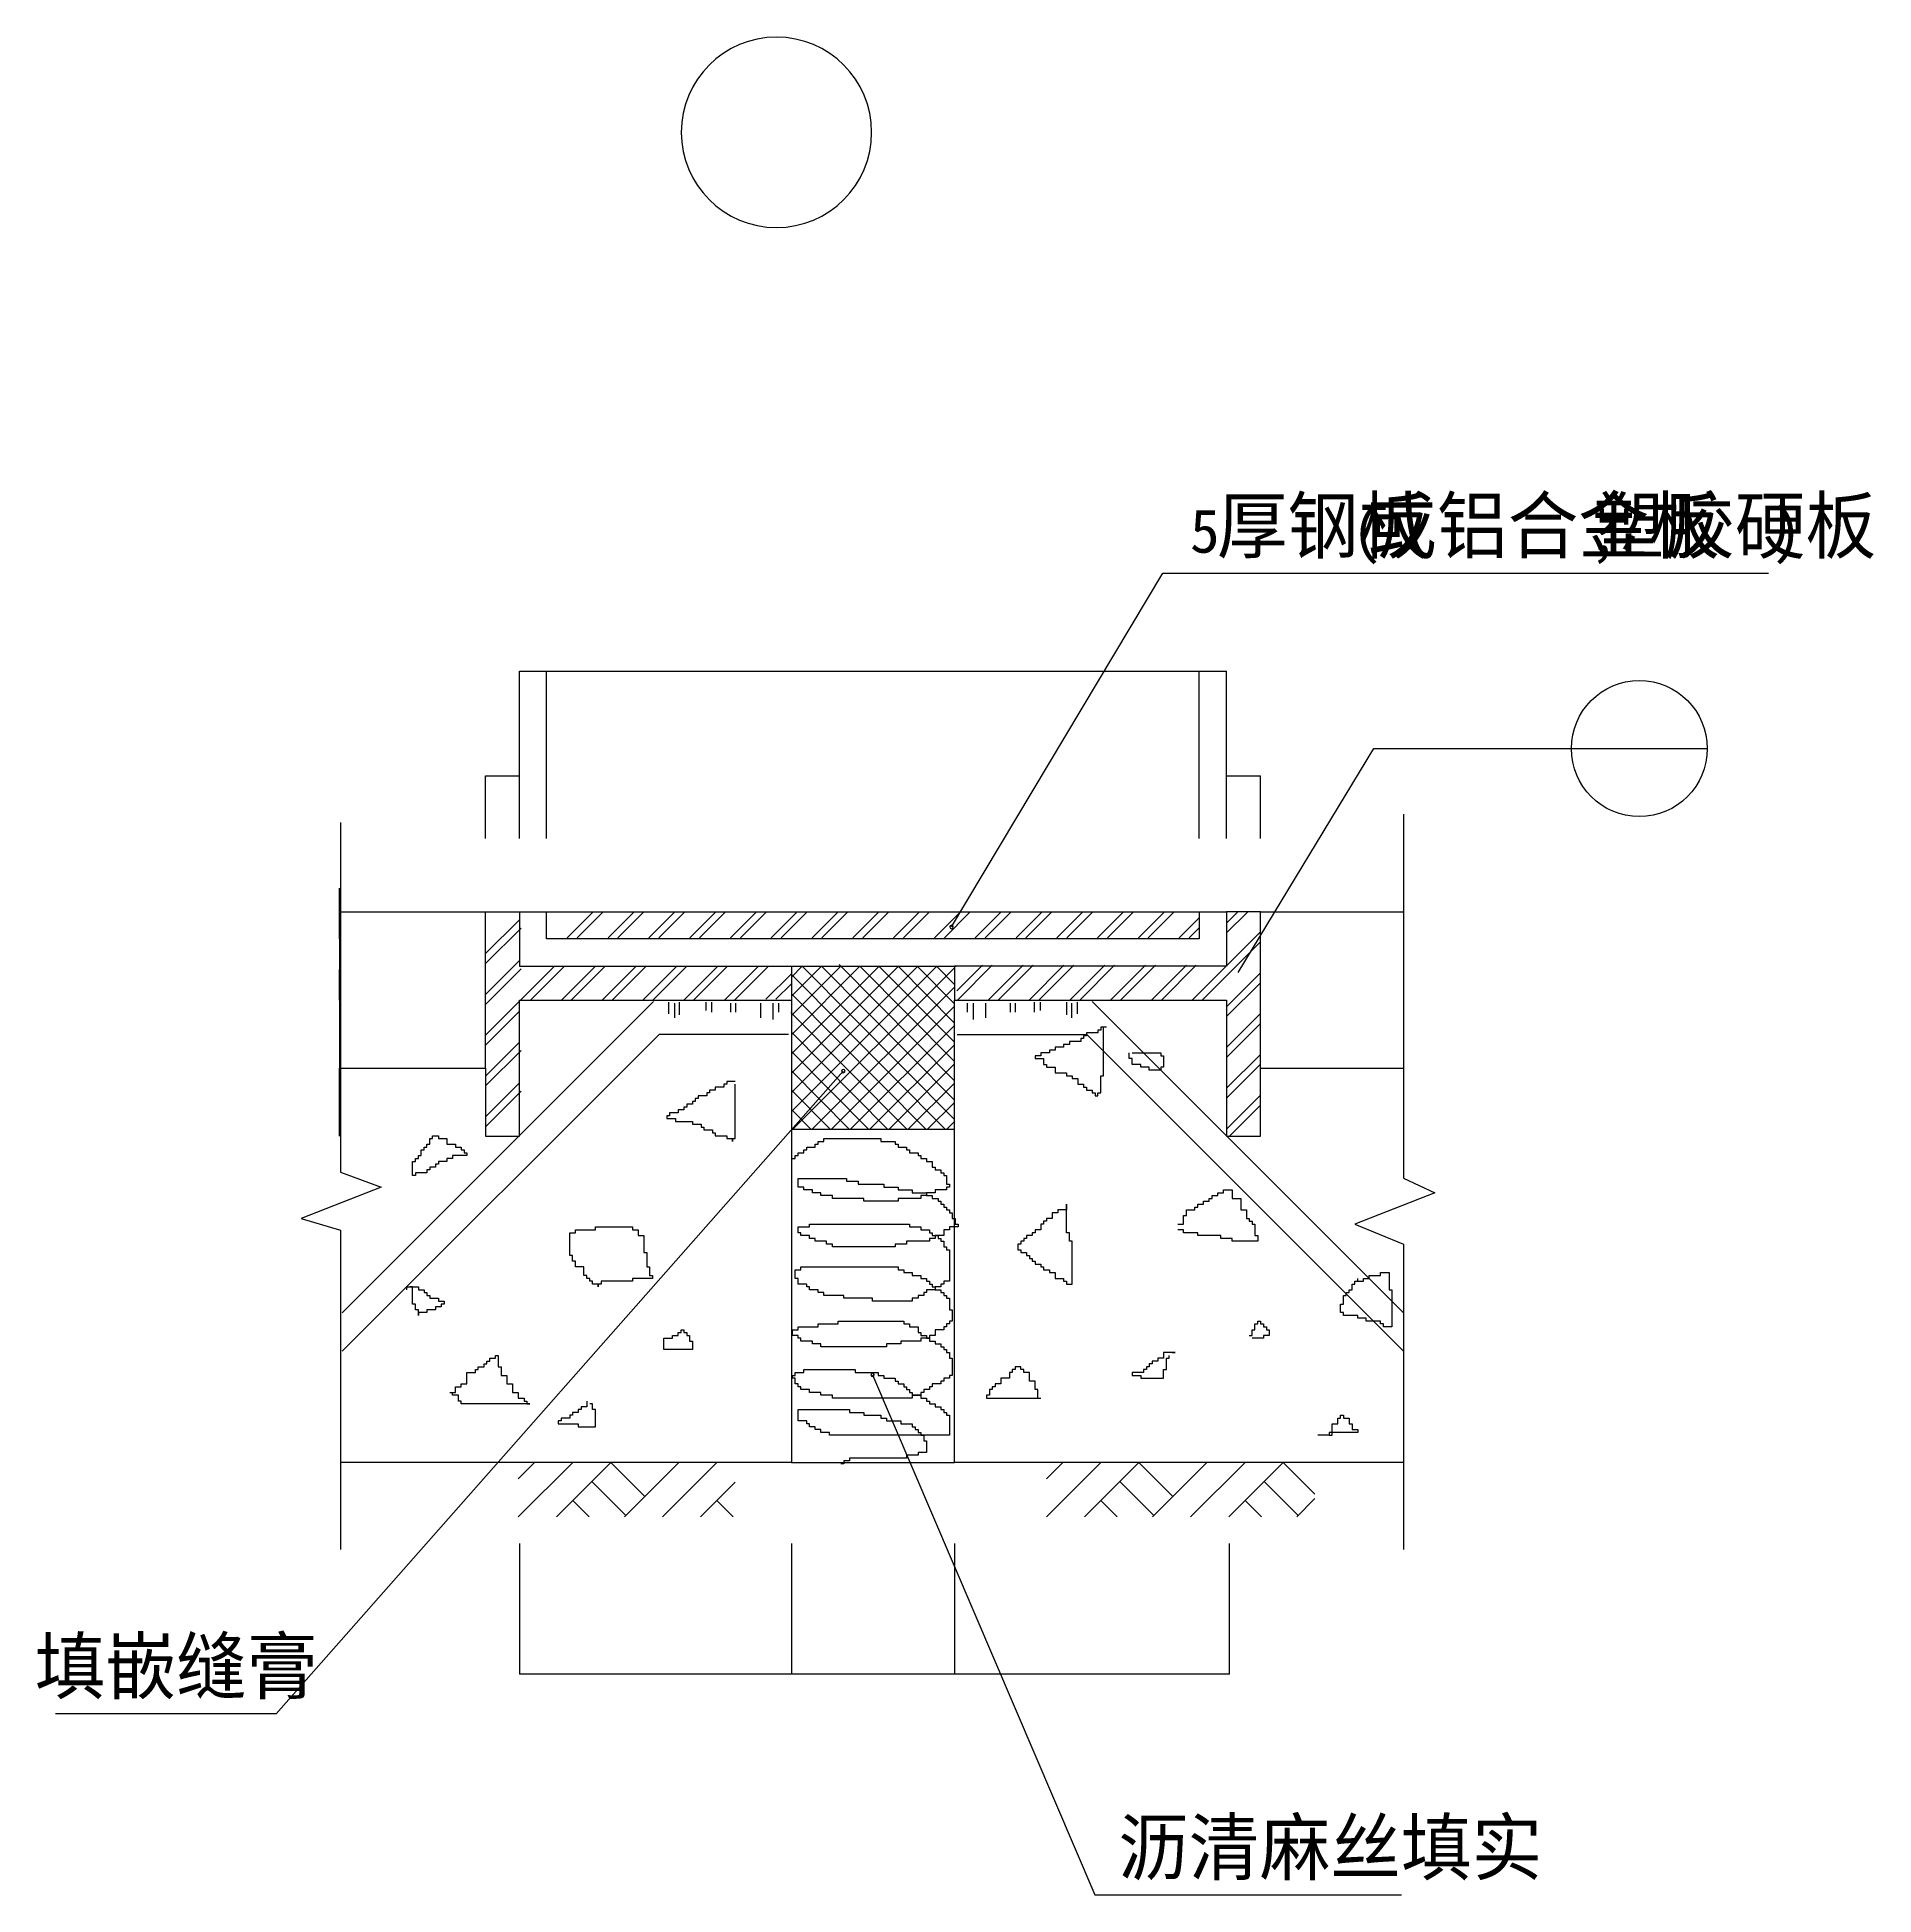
# Model space of a CAD drawing. Header units: metres. Extents: x 40641 to 54148, y -925 to 20073.
# Drawn here: x 40641 to 54148, y -925 to 12737 of the extents above; entities that cross this region are included whole.
import ezdxf

# ---------------------------------------------------------------- set-up
doc = ezdxf.new("R2010")
doc.units = ezdxf.units.M
doc.layers.add('PUB_DIM', color=3, linetype='Continuous')
doc.layers.add('PUB_TEXT', color=7, linetype='Continuous')
doc.dimstyles.get("Standard").update_dxf_attribs({"dimtxt": 2.5, "dimasz": 2.5, "dimexe": 1.25, "dimexo": 0.625, "dimtad": 1, "dimcen": 2.5, "dimazin": 3, "dimtfac": 1, "dimtmove": 0, "dimatfit": 3})

# ---------------------------------------------------------------- blocks, each defined once
blk = doc.blocks.new('_DOT')
blk.add_lwpolyline([(-0.05, 0, 1), (0.05, 0, 1)], format="xyb", close=True)
blk = doc.blocks.new('_INDEX')
blk.add_line((-0.5, 0), (0.5, 0))
blk.add_circle((0, 0), 0.5)
blk = doc.blocks.new('*D1')
for p, q in [((46187.29, 1658.75), (46187.29, 697.22)), ((47387.29, 1658.75), (47387.29, 697.22)), ((46786.79, 697.22), (46187.04, 697.22)), ((47387.54, 697.22), (46787.79, 697.22))]:
    blk.add_line(p, q)
at = {"layer": 'Defpoints'}
for p in [(46187.29, 1658.75), (47387.29, 1658.75), (47387.29, 697.22)]:
    blk.add_point(p, dxfattribs=at)
at = {"layer": 'PUB_DIM', "insert": (46787.29, 697.22), "char_height": 1, "attachment_point": 5}
blk.add_mtext('B', dxfattribs=at)
blk = doc.blocks.new('*D2')
for p, q in [((44187.29, 1658.75), (44187.29, 697.22)), ((46187.29, 1658.75), (46187.29, 697.22)), ((45186.29, 697.22), (44187.04, 697.22)), ((46187.54, 697.22), (45188.29, 697.22))]:
    blk.add_line(p, q)
at = {"layer": 'Defpoints'}
for p in [(44187.29, 1658.75), (46187.29, 1658.75), (46187.29, 697.22)]:
    blk.add_point(p, dxfattribs=at)
at = {"layer": 'PUB_DIM', "insert": (45187.29, 697.22), "char_height": 1, "attachment_point": 5}
blk.add_mtext('50', dxfattribs=at)
blk = doc.blocks.new('*D3')
for p, q in [((47387.29, 1658.75), (47387.29, 697.22)), ((49408.29, 1658.75), (49408.29, 697.22)), ((48396.79, 697.22), (47387.04, 697.22)), ((49408.54, 697.22), (48398.79, 697.22))]:
    blk.add_line(p, q)
at = {"layer": 'Defpoints'}
for p in [(47387.29, 1658.75), (49408.29, 1658.75), (49408.29, 697.22)]:
    blk.add_point(p, dxfattribs=at)
at = {"layer": 'PUB_DIM', "insert": (48397.79, 697.22), "char_height": 1, "attachment_point": 5}
blk.add_mtext('50', dxfattribs=at)
blk = doc.blocks.new('*D7')
for p, q in [((42862.98, 6478.18), (42862.73, 6478.18)), ((42863.23, 6104.75), (42863.23, 6478.18)), ((42863.23, 6304.75), (42863.23, 6478.18)), ((42863.23, 6478.18), (42863.23, 6478.18)), ((42863.48, 6478.18), (42863.73, 6478.18))]:
    blk.add_line(p, q)
at = {"layer": 'Defpoints'}
for p in [(42863.23, 6478.18), (42863.23, 6304.75), (42863.23, 6104.75)]:
    blk.add_point(p, dxfattribs=at)
at = {"layer": 'PUB_DIM', "insert": (42863.23, 6479.305), "char_height": 1, "attachment_point": 5}
blk.add_mtext('5', dxfattribs=at)
blk = doc.blocks.new('*D8')
for p, q in [((42863.23, 6104.75), (42863.23, 5879.75)), ((42862.98, 5879.75), (42862.73, 5879.75)), ((42863.23, 5654.75), (42863.23, 5879.75)), ((42863.23, 5879.75), (42863.23, 5879.75)), ((42863.48, 5879.75), (42863.73, 5879.75))]:
    blk.add_line(p, q)
at = {"layer": 'Defpoints'}
for p in [(42863.23, 6104.75), (42863.23, 5879.75), (42863.23, 5654.75)]:
    blk.add_point(p, dxfattribs=at)
at = {"layer": 'PUB_DIM', "insert": (42863.23, 5880.875), "char_height": 1, "attachment_point": 5}
blk.add_mtext('5', dxfattribs=at)
blk = doc.blocks.new('*D9')
for p, q in [((42863.23, 5654.75), (42863.23, 5154.75)), ((42862.98, 5154.75), (42862.73, 5154.75)), ((42863.23, 4654.75), (42863.23, 5154.75)), ((42863.23, 5154.75), (42863.23, 5154.75)), ((42863.48, 5154.75), (42863.73, 5154.75))]:
    blk.add_line(p, q)
at = {"layer": 'Defpoints'}
for p in [(42863.23, 5654.75), (42863.23, 5154.75), (42863.23, 4654.75)]:
    blk.add_point(p, dxfattribs=at)
at = {"layer": 'PUB_DIM', "insert": (42863.23, 5155.875), "char_height": 1, "attachment_point": 5}
blk.add_mtext('30', dxfattribs=at)
blk = doc.blocks.new('*D10')
for p, q in [((44387.45, 6843.76), (44387.45, 8073.28)), ((44387.7, 8073.28), (46785.45, 8073.28)), ((46789.45, 8073.28), (49187.2, 8073.28)), ((49187.45, 6843.76), (49187.45, 8073.28))]:
    blk.add_line(p, q)
at = {"layer": 'Defpoints'}
for p in [(44387.45, 8073.28), (44387.45, 6843.76), (49187.45, 6843.76)]:
    blk.add_point(p, dxfattribs=at)
at = {"layer": 'PUB_DIM', "insert": (46787.45, 8073.28), "char_height": 1, "attachment_point": 5}
blk.add_mtext('B+90', dxfattribs=at)
blk = doc.blocks.new('*D11')
for p, q in [((44187.45, 6843.76), (44187.45, 8073.28)), ((44187.7, 8073.28), (44286.95, 8073.28)), ((44287.95, 8073.28), (44387.2, 8073.28)), ((44387.45, 6843.76), (44387.45, 8073.28))]:
    blk.add_line(p, q)
at = {"layer": 'Defpoints'}
for p in [(44187.45, 8073.28), (44187.45, 6843.76), (44387.45, 6843.76)]:
    blk.add_point(p, dxfattribs=at)
at = {"layer": 'PUB_DIM', "insert": (44287.45, 8073.28), "char_height": 1, "attachment_point": 5}
blk.add_mtext('5', dxfattribs=at)
blk = doc.blocks.new('*D12')
for p, q in [((43937.45, 6843.76), (43937.45, 7304.54)), ((43937.7, 7304.54), (44061.95, 7304.54)), ((44062.95, 7304.54), (44187.2, 7304.54)), ((44187.45, 6843.76), (44187.45, 7304.54))]:
    blk.add_line(p, q)
at = {"layer": 'Defpoints'}
for p in [(43937.45, 7304.54), (43937.45, 6843.76), (44187.45, 6843.76)]:
    blk.add_point(p, dxfattribs=at)
at = {"layer": 'PUB_DIM', "insert": (44062.45, 7304.54), "char_height": 1, "attachment_point": 5}
blk.add_mtext('5', dxfattribs=at)
blk = doc.blocks.new('*D13')
for p, q in [((49387.45, 6843.76), (49387.45, 7304.54)), ((49387.7, 7304.54), (49511.95, 7304.54)), ((49512.95, 7304.54), (49637.2, 7304.54)), ((49637.45, 6843.76), (49637.45, 7304.54))]:
    blk.add_line(p, q)
at = {"layer": 'Defpoints'}
for p in [(49387.45, 7304.54), (49387.45, 6843.76), (49637.45, 6843.76)]:
    blk.add_point(p, dxfattribs=at)
at = {"layer": 'PUB_DIM', "insert": (49512.45, 7304.54), "char_height": 1, "attachment_point": 5}
blk.add_mtext('5', dxfattribs=at)
blk = doc.blocks.new('*D14')
for p, q in [((49187.45, 6843.76), (49187.45, 8073.28)), ((49187.7, 8073.28), (49286.95, 8073.28)), ((49287.95, 8073.28), (49387.2, 8073.28)), ((49387.45, 6843.76), (49387.45, 8073.28))]:
    blk.add_line(p, q)
at = {"layer": 'Defpoints'}
for p in [(49187.45, 8073.28), (49187.45, 6843.76), (49387.45, 6843.76)]:
    blk.add_point(p, dxfattribs=at)
at = {"layer": 'PUB_DIM', "insert": (49287.45, 8073.28), "char_height": 1, "attachment_point": 5}
blk.add_mtext('5', dxfattribs=at)

msp = doc.modelspace()

# ---------------------------------------------------------------- linework, layer by layer
for p, q in [((47365.07, 6192.66), (48919.33, 8795.33)), ((48919.33, 8795.33), (53373.86, 8795.33)), ((50690.18, 7023.29), (50690.18, 4346.11)), ((42872.53, 6960.79), (42872.53, 4390.19)), ((42872.53, 6304.55), (43937.21, 6304.55)), ((44187.21, 6304.55), (44387.21, 6304.55)), ((44539.57, 6112.02), (44728.24, 6300.57)), ((44612.4, 6112.02), (44801.08, 6300.57)), ((44839.57, 6112.02), (45028.24, 6300.57)), ((44912.4, 6112.02), (45101.08, 6300.57)), ((45139.57, 6112.02), (45328.24, 6300.57)), ((45212.4, 6112.02), (45401.08, 6300.57)), ((45439.57, 6112.02), (45628.24, 6300.57)), ((45512.4, 6112.02), (45701.08, 6300.57)), ((45739.57, 6112.02), (45928.24, 6300.57)), ((45812.4, 6112.02), (46001.08, 6300.57)), ((46039.57, 6112.02), (46228.24, 6300.57)), ((46112.4, 6112.02), (46301.08, 6300.57)), ((46339.57, 6112.02), (46528.24, 6300.57)), ((46412.4, 6112.02), (46601.08, 6300.57)), ((46639.57, 6112.02), (46828.24, 6300.57)), ((46712.4, 6112.02), (46901.08, 6300.57)), ((46939.57, 6112.02), (47128.24, 6300.57)), ((47012.4, 6112.02), (47201.08, 6300.57)), ((47239.57, 6112.02), (47428.24, 6300.57)), ((47312.4, 6112.02), (47501.08, 6300.57)), ((47539.57, 6112.02), (47728.24, 6300.57)), ((47612.4, 6112.02), (47801.08, 6300.57)), ((47839.57, 6112.02), (48028.24, 6300.57)), ((47912.4, 6112.02), (48101.08, 6300.57)), ((48139.57, 6112.02), (48328.24, 6300.57)), ((48212.4, 6112.02), (48401.08, 6300.57)), ((48439.57, 6112.02), (48628.24, 6300.57)), ((48512.4, 6112.02), (48701.08, 6300.57)), ((48739.57, 6112.02), (48928.24, 6300.57)), ((48812.4, 6112.02), (49001.08, 6300.57)), ((49187.21, 6304.55), (49387.21, 6304.55)), ((49387.21, 6148.69), (49543.19, 6304.55)), ((49387.21, 6221.47), (49470.35, 6304.55)), ((49637.21, 6304.55), (50690.18, 6304.55)), ((43937.21, 5923.42), (44199.13, 6185.16)), ((43937.62, 5996.61), (44187.21, 6246.03)), ((49039.57, 6112.02), (49187.21, 6259.57)), ((49112.4, 6112.02), (49187.21, 6186.78)), ((49135.49, 5654.55), (49637.21, 6155.94)), ((49208.33, 5654.55), (49637.21, 6083.15)), ((43937.21, 5623.42), (44199.13, 5885.16)), ((43937.62, 5696.61), (44187.21, 5946.03)), ((43937.62, 5396.61), (44445.91, 5904.55)), ((44268.57, 5654.55), (44518.74, 5904.55)), ((44495.74, 5654.55), (44745.91, 5904.55)), ((44568.57, 5654.55), (44818.74, 5904.55)), ((44795.74, 5654.55), (45045.91, 5904.55)), ((44868.57, 5654.55), (45118.74, 5904.55)), ((45095.74, 5654.55), (45345.91, 5904.55)), ((45168.57, 5654.55), (45418.74, 5904.55)), ((45395.74, 5654.55), (45645.91, 5904.55)), ((45468.57, 5654.55), (45718.74, 5904.55)), ((45695.74, 5654.55), (45945.91, 5904.55)), ((45768.57, 5654.55), (46018.74, 5904.55)), ((46187.21, 5904.55), (47399.44, 5904.55)), ((46187.21, 4834.52), (47257.97, 5904.55)), ((46187.21, 5258.64), (46833.57, 5904.55)), ((46187.21, 4975.89), (47116.51, 5904.55)), ((46187.21, 5117.26), (46975.04, 5904.55)), ((46187.21, 5400.01), (46692.1, 5904.55)), ((46187.21, 5824.13), (46267.69, 5904.55)), ((46187.21, 5682.76), (46409.16, 5904.55)), ((46187.21, 5541.38), (46550.63, 5904.55)), ((46198.63, 4704.55), (47387.21, 5892.33)), ((47387.21, 4776.68), (46267.99, 5904.55)), ((47387.21, 4918.65), (46408.87, 5904.55)), ((47387.21, 5060.62), (46538.27, 5916.12)), ((47387.21, 5202.59), (46690.63, 5904.55)), ((47387.21, 5344.56), (46831.51, 5904.55)), ((47387.21, 5486.53), (46972.39, 5904.55)), ((47387.21, 5628.5), (47113.27, 5904.55)), ((47387.21, 5770.46), (47254.15, 5904.55)), ((47403.43, 5722.45), (47592.11, 5911)), ((47408.33, 5654.55), (47664.95, 5911)), ((47635.49, 5654.55), (47892.11, 5911)), ((47708.33, 5654.55), (47964.95, 5911)), ((47935.49, 5654.55), (48192.11, 5911)), ((48008.33, 5654.55), (48264.95, 5911)), ((48235.49, 5654.55), (48492.11, 5911)), ((48308.33, 5654.55), (48564.95, 5911)), ((48535.49, 5654.55), (48792.11, 5911)), ((48608.33, 5654.55), (48864.95, 5911)), ((48835.49, 5654.55), (49092.11, 5911)), ((48908.33, 5654.55), (49164.95, 5911)), ((46000.06, 5660.89), (46187.21, 5847.92)), ((46072.89, 5660.89), (46187.21, 5775.13)), ((47317.91, 4704.55), (46187.21, 5843.98)), ((46340.1, 4704.55), (47387.21, 5750.96)), ((49387.21, 5606.11), (49637.21, 5855.94)), ((49387.21, 5533.32), (49637.21, 5783.15)), ((42884.25, 3355.32), (45174.63, 5644.16)), ((45284.19, 5638.99), (45284.19, 5553.84)), ((45326.79, 5632.91), (45326.79, 5523.43)), ((45363.31, 5638.99), (45363.31, 5547.76)), ((45558.07, 5638.99), (45558.07, 5578.17)), ((45600.68, 5638.99), (45600.68, 5566)), ((45740.67, 5632.91), (45740.67, 5566)), ((45777.19, 5632.91), (45777.19, 5566)), ((45959.78, 5632.91), (45959.78, 5523.43)), ((46051.07, 5632.91), (46051.07, 5511.26)), ((46093.68, 5632.91), (46093.68, 5566)), ((47177.03, 4704.55), (46187.21, 5702.02)), ((46481.57, 4704.55), (47387.21, 5609.59)), ((47480.75, 5632.91), (47480.75, 5566)), ((47523.35, 5632.91), (47523.35, 5511.26)), ((47614.65, 5632.91), (47614.65, 5523.43)), ((47797.24, 5632.91), (47797.24, 5566)), ((47833.76, 5632.91), (47833.76, 5566)), ((47973.75, 5638.99), (47973.75, 5566)), ((48016.35, 5638.99), (48016.35, 5578.17)), ((48211.12, 5638.99), (48211.12, 5547.76)), ((48247.64, 5632.91), (48247.64, 5523.43)), ((48290.24, 5638.99), (48290.24, 5553.84)), ((50690.18, 3355.32), (48399.8, 5644.16)), ((43937.21, 5323.42), (44187.21, 5573.25)), ((47036.15, 4704.55), (46183.36, 5563.93)), ((46623.04, 4704.55), (47387.21, 5468.21)), ((49387.21, 5306.11), (49637.21, 5555.94)), ((49387.21, 5233.32), (49637.21, 5483.15)), ((42884.25, 3072.58), (45215.02, 5401.78)), ((43937.62, 5096.61), (44187.21, 5346.03)), ((46166.72, 5401.78), (45215.02, 5401.78)), ((46895.27, 4704.55), (46187.21, 5418.08)), ((47407.71, 5401.78), (48359.4, 5401.78)), ((48189.82, 5329.4), (48189.82, 5308.42)), ((48231.81, 5329.4), (48189.82, 5329.4)), ((48231.81, 5350.39), (48231.81, 5329.4)), ((48315.81, 5350.39), (48231.81, 5350.39)), ((48315.81, 5371.37), (48315.81, 5350.39)), ((48336.8, 5371.37), (48315.81, 5371.37)), ((48357.8, 5392.35), (48336.8, 5392.35)), ((48336.8, 5392.35), (48336.8, 5371.37)), ((48357.8, 5413.34), (48357.8, 5392.35)), ((48441.79, 5413.34), (48357.8, 5413.34)), ((50690.18, 3072.58), (48359.4, 5401.78)), ((48441.79, 5434.32), (48441.79, 5413.34)), ((48462.79, 5434.32), (48441.79, 5434.32)), ((48462.79, 5455.31), (48462.79, 5434.32)), ((48504.79, 5455.31), (48462.79, 5455.31)), ((48483.79, 5098.58), (48483.79, 5455.31)), ((43937.21, 5023.42), (44199.13, 5285.16)), ((46754.39, 4704.55), (46187.21, 5276.11)), ((46764.51, 4704.55), (47387.21, 5326.84)), ((47979.84, 5245.47), (47979.84, 5224.48)), ((48021.83, 5245.47), (47979.84, 5245.47)), ((47979.84, 5224.48), (48042.83, 5224.48)), ((48021.83, 5266.45), (48021.83, 5245.47)), ((48084.83, 5266.45), (48021.83, 5266.45)), ((48042.83, 5224.48), (48042.83, 5182.52)), ((48084.83, 5287.43), (48084.83, 5266.45)), ((48126.82, 5287.43), (48084.83, 5287.43)), ((48126.82, 5308.42), (48126.82, 5287.43)), ((48189.82, 5308.42), (48126.82, 5308.42)), ((48672.77, 5224.48), (48672.77, 5266.45)), ((48693.77, 5224.48), (48672.77, 5224.48)), ((48693.77, 5266.45), (48903.75, 5266.45)), ((48693.77, 5182.52), (48693.77, 5224.48)), ((48903.75, 5266.45), (48903.75, 5245.47)), ((48903.75, 5245.47), (48924.75, 5245.47)), ((48924.75, 5245.47), (48924.75, 5161.53)), ((49387.21, 5006.11), (49637.21, 5255.94)), ((46569.45, 5133.1), (42398.73, 406.61)), ((45712.04, 5056.61), (45712.04, 5035.63)), ((45775.03, 5056.61), (45712.04, 5056.61)), ((46613.51, 4704.55), (46187.21, 5134.14)), ((46905.98, 4704.55), (47387.21, 5185.46)), ((48042.83, 5182.52), (48063.83, 5182.52)), ((48063.83, 5182.52), (48063.83, 5161.53)), ((48063.83, 5161.53), (48126.82, 5161.53)), ((48126.82, 5161.53), (48126.82, 5119.56)), ((48126.82, 5119.56), (48210.82, 5119.56)), ((48210.82, 5119.56), (48210.82, 5098.58)), ((48210.82, 5098.58), (48252.81, 5098.58)), ((48252.81, 5098.58), (48252.81, 5077.6)), ((48252.81, 5077.6), (48294.81, 5077.6)), ((48294.81, 5077.6), (48294.81, 5035.63)), ((48462.79, 5098.58), (48483.79, 5098.58)), ((48462.79, 4972.68), (48462.79, 5098.58)), ((48756.77, 5182.52), (48693.77, 5182.52)), ((48756.77, 5161.53), (48756.77, 5182.52)), ((48819.76, 5161.53), (48756.77, 5161.53)), ((48819.76, 5140.55), (48819.76, 5161.53)), ((48903.75, 5140.55), (48819.76, 5140.55)), ((48903.75, 5161.53), (48903.75, 5140.55)), ((48924.75, 5161.53), (48903.75, 5161.53)), ((49387.21, 4933.32), (49637.21, 5183.15)), ((43937.21, 4723.42), (44199.13, 4985.16)), ((43937.62, 4796.61), (44187.21, 5046.03)), ((45481.06, 4930.71), (45481.06, 4909.72)), ((45502.06, 4930.71), (45481.06, 4930.71)), ((45502.06, 4951.69), (45502.06, 4930.71)), ((45565.05, 4951.69), (45502.06, 4951.69)), ((45565.05, 4972.68), (45565.05, 4951.69)), ((45586.05, 4972.68), (45565.05, 4972.68)), ((45586.05, 4993.66), (45586.05, 4972.68)), ((45628.04, 4993.66), (45586.05, 4993.66)), ((45628.04, 5014.64), (45628.04, 4993.66)), ((45691.04, 5014.64), (45628.04, 5014.64)), ((45691.04, 5035.63), (45691.04, 5014.64)), ((45712.04, 5035.63), (45691.04, 5035.63)), ((45775.03, 4636.93), (45775.03, 5035.63)), ((46472.63, 4704.55), (46187.21, 4992.17)), ((47047.45, 4704.55), (47387.21, 5044.09)), ((48294.81, 5035.63), (48336.8, 5035.63)), ((48336.8, 5035.63), (48336.8, 5014.64)), ((48336.8, 5014.64), (48357.8, 5014.64)), ((48357.8, 5014.64), (48357.8, 4993.66)), ((48357.8, 4993.66), (48399.8, 4993.66)), ((48399.8, 4993.66), (48399.8, 4972.68)), ((48399.8, 4972.68), (48420.8, 4972.68)), ((48420.8, 4972.68), (48420.8, 4951.69)), ((48420.8, 4951.69), (48441.79, 4951.69)), ((48441.79, 4972.68), (48462.79, 4972.68)), ((48441.79, 4951.69), (48441.79, 4972.68)), ((49387.21, 4706.11), (49637.21, 4955.94)), ((45271.08, 4804.8), (45271.08, 4783.82)), ((45292.07, 4804.8), (45271.08, 4804.8)), ((45271.08, 4783.82), (45334.07, 4783.82)), ((45292.07, 4825.79), (45292.07, 4804.8)), ((45355.07, 4825.79), (45292.07, 4825.79)), ((45334.07, 4783.82), (45334.07, 4762.84)), ((45355.07, 4846.77), (45355.07, 4825.79)), ((45397.07, 4846.77), (45355.07, 4846.77)), ((45397.07, 4867.76), (45397.07, 4846.77)), ((45418.06, 4867.76), (45397.07, 4867.76)), ((45460.06, 4888.74), (45418.06, 4888.74)), ((45418.06, 4888.74), (45418.06, 4867.76)), ((45460.06, 4909.72), (45460.06, 4888.74)), ((45481.06, 4909.72), (45460.06, 4909.72)), ((46331.75, 4704.55), (46187.21, 4850.2)), ((47188.92, 4704.55), (47387.21, 4902.72)), ((49408.46, 4654.55), (49637.21, 4883.15)), ((43549.23, 4657.92), (43570.23, 4657.92)), ((43549.23, 4636.93), (43549.23, 4657.92)), ((43570.23, 4657.92), (43591.23, 4657.92)), ((43591.23, 4657.92), (43591.23, 4636.93)), ((45334.07, 4762.84), (45460.06, 4762.84)), ((45460.06, 4762.84), (45460.06, 4741.85)), ((45460.06, 4741.85), (45523.05, 4741.85)), ((45523.05, 4741.85), (45523.05, 4720.87)), ((45523.05, 4720.87), (45544.05, 4720.87)), ((45544.05, 4720.87), (45544.05, 4699.88)), ((45544.05, 4699.88), (45607.05, 4699.88)), ((45607.05, 4699.88), (45607.05, 4678.9)), ((45607.05, 4678.9), (45628.04, 4678.9)), ((45628.04, 4678.9), (45628.04, 4657.92)), ((45628.04, 4657.92), (45712.04, 4657.92)), ((45712.04, 4657.92), (45712.04, 4636.93)), ((46190.87, 4704.55), (46187.21, 4708.24)), ((46187.21, 4704.55), (47387.21, 4704.55)), ((47330.39, 4704.55), (47387.21, 4761.34)), ((43444.24, 4511.03), (43465.24, 4511.03)), ((43444.24, 4490.04), (43444.24, 4511.03)), ((43465.24, 4511.03), (43465.24, 4553)), ((43465.24, 4553), (43486.23, 4553)), ((43486.23, 4573.98), (43507.23, 4573.98)), ((43486.23, 4553), (43486.23, 4573.98)), ((43507.23, 4594.96), (43528.23, 4594.96)), ((43507.23, 4573.98), (43507.23, 4594.96)), ((43528.23, 4636.93), (43549.23, 4636.93)), ((43528.23, 4594.96), (43528.23, 4636.93)), ((43591.23, 4636.93), (43654.22, 4636.93)), ((43654.22, 4636.93), (43654.22, 4594.96)), ((43654.22, 4594.96), (43717.21, 4594.96)), ((43801.21, 4511.03), (43696.22, 4511.03)), ((43696.22, 4511.03), (43696.22, 4490.04)), ((43717.21, 4594.96), (43717.21, 4573.98)), ((43717.21, 4573.98), (43759.21, 4573.98)), ((43759.21, 4573.98), (43759.21, 4553)), ((43759.21, 4553), (43780.21, 4553)), ((43780.21, 4553), (43780.21, 4532.01)), ((43780.21, 4532.01), (43801.21, 4532.01)), ((43801.21, 4532.01), (43801.21, 4511.03)), ((45712.04, 4636.93), (45754.03, 4636.93)), ((45754.03, 4636.93), (45775.03, 4636.93)), ((45754.03, 4615.95), (45754.03, 4636.93)), ((45754.03, 4636.93), (45754.03, 4615.95)), ((46215.99, 4511.03), (46236.99, 4511.03)), ((46215.99, 4490.04), (46215.99, 4511.03)), ((46236.99, 4511.03), (46236.99, 4532.01)), ((46236.99, 4532.01), (46278.99, 4532.01)), ((46278.99, 4553), (46299.99, 4553)), ((46278.99, 4532.01), (46278.99, 4553)), ((46299.99, 4573.98), (46362.98, 4573.98)), ((46299.99, 4553), (46299.99, 4573.98)), ((46362.98, 4594.96), (46383.98, 4594.96)), ((46362.98, 4573.98), (46362.98, 4594.96)), ((46383.98, 4615.95), (46425.97, 4615.95)), ((46383.98, 4594.96), (46383.98, 4615.95)), ((46425.97, 4636.93), (46845.94, 4636.93)), ((46425.97, 4615.95), (46425.97, 4636.93)), ((46845.94, 4636.93), (46845.94, 4615.95)), ((46845.94, 4615.95), (46950.93, 4615.95)), ((46950.93, 4615.95), (46950.93, 4594.96)), ((46950.93, 4594.96), (46971.93, 4594.96)), ((46971.93, 4594.96), (46971.93, 4573.98)), ((46971.93, 4573.98), (47034.92, 4573.98)), ((47034.92, 4573.98), (47034.92, 4553)), ((47034.92, 4553), (47055.92, 4553)), ((47055.92, 4553), (47055.92, 4532.01)), ((47055.92, 4532.01), (47118.91, 4532.01)), ((47118.91, 4532.01), (47118.91, 4511.03)), ((47118.91, 4511.03), (47139.91, 4511.03)), ((47139.91, 4511.03), (47139.91, 4490.04)), ((42872.53, 4390.19), (43171.26, 4280.2)), ((43402.24, 4469.06), (43423.24, 4469.06)), ((43402.24, 4364.14), (43402.24, 4469.06)), ((43423.24, 4490.04), (43444.24, 4490.04)), ((43423.24, 4469.06), (43423.24, 4490.04)), ((43423.24, 4385.12), (43423.24, 4364.14)), ((43507.23, 4385.12), (43423.24, 4385.12)), ((43507.23, 4406.11), (43507.23, 4385.12)), ((43528.23, 4406.11), (43507.23, 4406.11)), ((43528.23, 4427.09), (43528.23, 4406.11)), ((43570.23, 4427.09), (43528.23, 4427.09)), ((43570.23, 4448.08), (43570.23, 4427.09)), ((43591.23, 4448.08), (43570.23, 4448.08)), ((43591.23, 4469.06), (43591.23, 4448.08)), ((43654.22, 4469.06), (43591.23, 4469.06)), ((43654.22, 4490.04), (43654.22, 4469.06)), ((43696.22, 4490.04), (43654.22, 4490.04)), ((46194.99, 4490.04), (46215.99, 4490.04)), ((47139.91, 4490.04), (47181.91, 4490.04)), ((47181.91, 4490.04), (47181.91, 4469.06)), ((47181.91, 4469.06), (47223.9, 4469.06)), ((47223.9, 4469.06), (47223.9, 4427.09)), ((47223.9, 4427.09), (47244.9, 4427.09)), ((47244.9, 4427.09), (47244.9, 4406.11)), ((47244.9, 4406.11), (47286.9, 4406.11)), ((47286.9, 4406.11), (47286.9, 4385.12)), ((47286.9, 4385.12), (47307.9, 4385.12)), ((47307.9, 4385.12), (47307.9, 4364.14)), ((43171.26, 4280.2), (42583.31, 4049.38)), ((43423.24, 4364.14), (43402.24, 4364.14)), ((46236.99, 4343.16), (46593.96, 4343.16)), ((46236.99, 4280.2), (46236.99, 4343.16)), ((46278.99, 4280.2), (46236.99, 4280.2)), ((46278.99, 4259.22), (46278.99, 4280.2)), ((46341.98, 4259.22), (46278.99, 4259.22)), ((46341.98, 4238.24), (46341.98, 4259.22)), ((46404.98, 4238.24), (46341.98, 4238.24)), ((46404.98, 4217.25), (46404.98, 4238.24)), ((46593.96, 4343.16), (46593.96, 4322.17)), ((46593.96, 4322.17), (46677.95, 4322.17)), ((46677.95, 4322.17), (46677.95, 4301.19)), ((46677.95, 4301.19), (46866.93, 4301.19)), ((46866.93, 4301.19), (46866.93, 4280.2)), ((46866.93, 4280.2), (46971.93, 4280.2)), ((46971.93, 4280.2), (46971.93, 4259.22)), ((46971.93, 4259.22), (47076.92, 4259.22)), ((47076.92, 4259.22), (47076.92, 4238.24)), ((47076.92, 4238.24), (47181.91, 4238.24)), ((47244.9, 4238.24), (47181.91, 4238.24)), ((47181.91, 4238.24), (47181.91, 4217.25)), ((47181.91, 4238.24), (47181.91, 4217.25)), ((47244.9, 4259.22), (47244.9, 4238.24)), ((47328.89, 4259.22), (47244.9, 4259.22)), ((47307.9, 4364.14), (47328.89, 4364.14)), ((47328.89, 4364.14), (47328.89, 4301.19)), ((47328.89, 4301.19), (47349.89, 4301.19)), ((47328.89, 4280.2), (47328.89, 4259.22)), ((47349.89, 4280.2), (47328.89, 4280.2)), ((47349.89, 4301.19), (47349.89, 4280.2)), ((49323.72, 4238.24), (49365.71, 4238.24)), ((49323.72, 4217.25), (49323.72, 4238.24)), ((49365.71, 4259.22), (49428.71, 4259.22)), ((49365.71, 4238.24), (49365.71, 4259.22)), ((49428.71, 4259.22), (49428.71, 4196.27)), ((50919.58, 4238.24), (50331.63, 4007.41)), ((50690.18, 4346.11), (50919.58, 4238.24)), ((46488.97, 4217.25), (46404.98, 4217.25)), ((46488.97, 4196.27), (46488.97, 4217.25)), ((46719.95, 4196.27), (46488.97, 4196.27)), ((46719.95, 4175.28), (46719.95, 4196.27)), ((46971.93, 4175.28), (46719.95, 4175.28)), ((46971.93, 4196.27), (46971.93, 4175.28)), ((47139.91, 4196.27), (46971.93, 4196.27)), ((47139.91, 4217.25), (47139.91, 4196.27)), ((47181.91, 4217.25), (47139.91, 4217.25)), ((47181.91, 4217.25), (47223.9, 4217.25)), ((47223.9, 4217.25), (47223.9, 4196.27)), ((47223.9, 4196.27), (47265.9, 4196.27)), ((47265.9, 4196.27), (47265.9, 4175.28)), ((47265.9, 4175.28), (47286.9, 4175.28)), ((47286.9, 4175.28), (47286.9, 4154.3)), ((47286.9, 4154.3), (47307.9, 4154.3)), ((47307.9, 4154.3), (47307.9, 4133.32)), ((47307.9, 4133.32), (47328.89, 4133.32)), ((47328.89, 4133.32), (47328.89, 4112.33)), ((47328.89, 4112.33), (47349.89, 4112.33)), ((47349.89, 4112.33), (47349.89, 4091.35)), ((48147.82, 4112.33), (48147.82, 4091.35)), ((48210.82, 4112.33), (48147.82, 4112.33)), ((48210.82, 3944.46), (48210.82, 4154.3)), ((48210.82, 4154.3), (48210.82, 4112.33)), ((49092.74, 4112.33), (49155.73, 4112.33)), ((49092.74, 4070.36), (49092.74, 4112.33)), ((49155.73, 4133.32), (49176.73, 4133.32)), ((49155.73, 4112.33), (49155.73, 4133.32)), ((49176.73, 4154.3), (49218.73, 4154.3)), ((49176.73, 4133.32), (49176.73, 4154.3)), ((49218.73, 4175.28), (49260.72, 4175.28)), ((49218.73, 4154.3), (49218.73, 4175.28)), ((49260.72, 4196.27), (49281.72, 4196.27)), ((49260.72, 4175.28), (49260.72, 4196.27)), ((49281.72, 4217.25), (49323.72, 4217.25)), ((49281.72, 4196.27), (49281.72, 4217.25)), ((49428.71, 4196.27), (49491.7, 4196.27)), ((49491.7, 4196.27), (49491.7, 4112.33)), ((49491.7, 4112.33), (49533.7, 4112.33)), ((49533.7, 4112.33), (49533.7, 4049.38)), ((42583.31, 4049.38), (42872.53, 3962.67)), ((42872.53, 3962.67), (42872.53, 1615.24)), ((44599.14, 3965.44), (44704.13, 3965.44)), ((44599.14, 3944.46), (44599.14, 3965.44)), ((44662.13, 3965.44), (44746.12, 3965.44)), ((44746.12, 3986.43), (45019.1, 3986.43)), ((44746.12, 3965.44), (44746.12, 3986.43)), ((45019.1, 3986.43), (45019.1, 3965.44)), ((45019.1, 3965.44), (45061.09, 3965.44)), ((45061.09, 3965.44), (45061.09, 3923.48)), ((46236.99, 3986.43), (46320.98, 3986.43)), ((46236.99, 3944.46), (46236.99, 3986.43)), ((46320.98, 4007.41), (47055.92, 4007.41)), ((46320.98, 3986.43), (46320.98, 4007.41)), ((47055.92, 4007.41), (47055.92, 3986.43)), ((47055.92, 3986.43), (47139.91, 3986.43)), ((47139.91, 3986.43), (47139.91, 3965.44)), ((47139.91, 3965.44), (47202.9, 3965.44)), ((47202.9, 3965.44), (47202.9, 3944.46)), ((47307.9, 3965.44), (47307.9, 3923.48)), ((47349.89, 3965.44), (47307.9, 3965.44)), ((47349.89, 4091.35), (47370.89, 4091.35)), ((47349.89, 3986.43), (47349.89, 3965.44)), ((47412.89, 3986.43), (47349.89, 3986.43)), ((47370.89, 4091.35), (47370.89, 4049.38)), ((47370.89, 4049.38), (47391.89, 4049.38)), ((47391.89, 4049.38), (47391.89, 4007.41)), ((47391.89, 4007.41), (47412.89, 4007.41)), ((47412.89, 4007.41), (47412.89, 3986.43)), ((47979.84, 3965.44), (47979.84, 3944.46)), ((48021.83, 3965.44), (47979.84, 3965.44)), ((48021.83, 4007.41), (48021.83, 3965.44)), ((48042.83, 4007.41), (48021.83, 4007.41)), ((48042.83, 4028.4), (48042.83, 4007.41)), ((48063.83, 4028.4), (48042.83, 4028.4)), ((48063.83, 4049.38), (48063.83, 4028.4)), ((48105.82, 4049.38), (48063.83, 4049.38)), ((48105.82, 4091.35), (48105.82, 4049.38)), ((48147.82, 4091.35), (48105.82, 4091.35)), ((49029.74, 4007.41), (49071.74, 4007.41)), ((49071.74, 3965.44), (49029.74, 3965.44)), ((49071.74, 4070.36), (49092.74, 4070.36)), ((49071.74, 4007.41), (49071.74, 4070.36)), ((49071.74, 3944.46), (49071.74, 3965.44)), ((49533.7, 4049.38), (49554.7, 4049.38)), ((49554.7, 4049.38), (49554.7, 4028.4)), ((49554.7, 4028.4), (49575.69, 4028.4)), ((49575.69, 4028.4), (49575.69, 4007.41)), ((49575.69, 4007.41), (49596.69, 4007.41)), ((49596.69, 4007.41), (49596.69, 3923.48)), ((50331.63, 4007.41), (50690.18, 3860.83)), ((44557.14, 3944.46), (44599.14, 3944.46)), ((44557.14, 3776.59), (44557.14, 3944.46)), ((45061.09, 3923.48), (45103.09, 3923.48)), ((45103.09, 3923.48), (45103.09, 3797.57)), ((46257.99, 3944.46), (46236.99, 3944.46)), ((46257.99, 3923.48), (46257.99, 3944.46)), ((46320.98, 3923.48), (46257.99, 3923.48)), ((46320.98, 3902.49), (46320.98, 3923.48)), ((46362.98, 3902.49), (46320.98, 3902.49)), ((46362.98, 3881.51), (46362.98, 3902.49)), ((46446.97, 3881.51), (46362.98, 3881.51)), ((46446.97, 3860.52), (46446.97, 3881.51)), ((46488.97, 3860.52), (46446.97, 3860.52)), ((46488.97, 3839.54), (46488.97, 3860.52)), ((46950.93, 3839.54), (46488.97, 3839.54)), ((46950.93, 3860.52), (46950.93, 3839.54)), ((47034.92, 3860.52), (46950.93, 3860.52)), ((47202.9, 3881.51), (47034.92, 3881.51)), ((47034.92, 3881.51), (47034.92, 3860.52)), ((47202.9, 3944.46), (47223.9, 3944.46)), ((47202.9, 3902.49), (47202.9, 3881.51)), ((47244.9, 3902.49), (47202.9, 3902.49)), ((47223.9, 3944.46), (47223.9, 3923.48)), ((47223.9, 3923.48), (47265.9, 3923.48)), ((47244.9, 3923.48), (47244.9, 3902.49)), ((47307.9, 3923.48), (47244.9, 3923.48)), ((47265.9, 3923.48), (47265.9, 3902.49)), ((47265.9, 3902.49), (47286.9, 3902.49)), ((47286.9, 3902.49), (47286.9, 3881.51)), ((47286.9, 3881.51), (47307.9, 3881.51)), ((47307.9, 3881.51), (47307.9, 3839.54)), ((47307.9, 3839.54), (47328.89, 3839.54)), ((47328.89, 3839.54), (47328.89, 3818.56)), ((47853.85, 3860.52), (47853.85, 3818.56)), ((47874.85, 3860.52), (47853.85, 3860.52)), ((47874.85, 3881.51), (47874.85, 3860.52)), ((47895.84, 3881.51), (47874.85, 3881.51)), ((47895.84, 3902.49), (47895.84, 3881.51)), ((47916.84, 3902.49), (47895.84, 3902.49)), ((47916.84, 3923.48), (47916.84, 3902.49)), ((47958.84, 3923.48), (47916.84, 3923.48)), ((47958.84, 3944.46), (47958.84, 3923.48)), ((47979.84, 3944.46), (47958.84, 3944.46)), ((48231.81, 3944.46), (48210.82, 3944.46)), ((48231.81, 3881.51), (48231.81, 3944.46)), ((48252.81, 3881.51), (48231.81, 3881.51)), ((48252.81, 3566.75), (48252.81, 3881.51)), ((49176.73, 3944.46), (49071.74, 3944.46)), ((49176.73, 3923.48), (49176.73, 3944.46)), ((49344.71, 3923.48), (49176.73, 3923.48)), ((49344.71, 3902.49), (49344.71, 3923.48)), ((49428.71, 3902.49), (49344.71, 3902.49)), ((49428.71, 3881.51), (49428.71, 3902.49)), ((49617.69, 3881.51), (49428.71, 3881.51)), ((49596.69, 3923.48), (49617.69, 3923.48)), ((49617.69, 3923.48), (49617.69, 3881.51)), ((50690.18, 3860.83), (50690.18, 1615.24)), ((44578.14, 3776.59), (44557.14, 3776.59)), ((44578.14, 3734.62), (44578.14, 3776.59)), ((44599.14, 3734.62), (44578.14, 3734.62)), ((44599.14, 3692.65), (44599.14, 3734.62)), ((44662.13, 3692.65), (44599.14, 3692.65)), ((44662.13, 3629.7), (44662.13, 3692.65)), ((45103.09, 3797.57), (45124.09, 3797.57)), ((45124.09, 3797.57), (45124.09, 3692.65)), ((45124.09, 3692.65), (45145.09, 3692.65)), ((45145.09, 3692.65), (45145.09, 3629.7)), ((46257.99, 3692.65), (46971.93, 3692.65)), ((46257.99, 3671.67), (46257.99, 3692.65)), ((46971.93, 3692.65), (46971.93, 3671.67)), ((47328.89, 3818.56), (47349.89, 3818.56)), ((47349.89, 3818.56), (47349.89, 3587.73)), ((47853.85, 3818.56), (47874.85, 3818.56)), ((47874.85, 3818.56), (47874.85, 3797.57)), ((47874.85, 3797.57), (47916.84, 3797.57)), ((47916.84, 3797.57), (47916.84, 3776.59)), ((47916.84, 3776.59), (47937.84, 3776.59)), ((47937.84, 3776.59), (47937.84, 3755.6)), ((47937.84, 3755.6), (47958.84, 3755.6)), ((47958.84, 3755.6), (47958.84, 3734.62)), ((47958.84, 3734.62), (47979.84, 3734.62)), ((47979.84, 3734.62), (47979.84, 3713.64)), ((47979.84, 3713.64), (48021.83, 3713.64)), ((48021.83, 3713.64), (48021.83, 3692.65)), ((48021.83, 3692.65), (48042.83, 3692.65)), ((48042.83, 3692.65), (48042.83, 3671.67)), ((44683.13, 3629.7), (44662.13, 3629.7)), ((44683.13, 3608.72), (44683.13, 3629.7)), ((44704.13, 3608.72), (44683.13, 3608.72)), ((44704.13, 3587.73), (44704.13, 3608.72)), ((44725.12, 3587.73), (44704.13, 3587.73)), ((44725.12, 3566.75), (44725.12, 3587.73)), ((44767.12, 3566.75), (44725.12, 3566.75)), ((44767.12, 3545.76), (44767.12, 3566.75)), ((44767.12, 3566.75), (44767.12, 3545.76)), ((44788.12, 3566.75), (44767.12, 3566.75)), ((45019.1, 3587.73), (44788.12, 3587.73)), ((44788.12, 3587.73), (44788.12, 3566.75)), ((45019.1, 3608.72), (45019.1, 3587.73)), ((45166.09, 3608.72), (45019.1, 3608.72)), ((45145.09, 3629.7), (45166.09, 3629.7)), ((45166.09, 3629.7), (45166.09, 3608.72)), ((46215.99, 3671.67), (46257.99, 3671.67)), ((46215.99, 3608.72), (46215.99, 3671.67)), ((46236.99, 3608.72), (46215.99, 3608.72)), ((46236.99, 3566.75), (46236.99, 3608.72)), ((46299.99, 3566.75), (46236.99, 3566.75)), ((46299.99, 3545.76), (46299.99, 3566.75)), ((46971.93, 3671.67), (47013.92, 3671.67)), ((47013.92, 3671.67), (47013.92, 3650.68)), ((47013.92, 3650.68), (47076.92, 3650.68)), ((47076.92, 3650.68), (47076.92, 3629.7)), ((47076.92, 3629.7), (47139.91, 3629.7)), ((47139.91, 3629.7), (47139.91, 3608.72)), ((47139.91, 3608.72), (47181.91, 3608.72)), ((47181.91, 3608.72), (47181.91, 3587.73)), ((47181.91, 3587.73), (47202.9, 3587.73)), ((47202.9, 3587.73), (47202.9, 3566.75)), ((47202.9, 3566.75), (47223.9, 3566.75)), ((47223.9, 3566.75), (47223.9, 3545.76)), ((47286.9, 3566.75), (47286.9, 3545.76)), ((47307.9, 3566.75), (47286.9, 3566.75)), ((47307.9, 3587.73), (47307.9, 3566.75)), ((47349.89, 3587.73), (47307.9, 3587.73)), ((48042.83, 3671.67), (48084.83, 3671.67)), ((48084.83, 3671.67), (48084.83, 3650.68)), ((48084.83, 3650.68), (48126.82, 3650.68)), ((48126.82, 3650.68), (48126.82, 3608.72)), ((48126.82, 3608.72), (48189.82, 3608.72)), ((48189.82, 3608.72), (48189.82, 3587.73)), ((48189.82, 3587.73), (48210.82, 3587.73)), ((48210.82, 3587.73), (48210.82, 3566.75)), ((48210.82, 3566.75), (48252.81, 3566.75)), ((50310.63, 3566.75), (50331.63, 3566.75)), ((50310.63, 3524.78), (50310.63, 3566.75)), ((50331.63, 3587.73), (50352.63, 3587.73)), ((50331.63, 3566.75), (50331.63, 3587.73)), ((50352.63, 3587.73), (50352.63, 3608.72)), ((50352.63, 3587.73), (50394.62, 3587.73)), ((50394.62, 3608.72), (50436.62, 3608.72)), ((50394.62, 3587.73), (50394.62, 3608.72)), ((50436.62, 3629.7), (50520.61, 3629.7)), ((50436.62, 3608.72), (50436.62, 3629.7)), ((50520.61, 3650.68), (50583.6, 3650.68)), ((50520.61, 3629.7), (50520.61, 3650.68)), ((50583.6, 3650.68), (50583.6, 3524.78)), ((43360.25, 3545.76), (43444.24, 3545.76)), ((43360.25, 3524.78), (43360.25, 3545.76)), ((43402.24, 3545.76), (43381.24, 3545.76)), ((43402.24, 3419.86), (43402.24, 3545.76)), ((43423.24, 3419.86), (43402.24, 3419.86)), ((43423.24, 3377.89), (43423.24, 3419.86)), ((43444.24, 3545.76), (43444.24, 3524.78)), ((43444.24, 3524.78), (43486.23, 3524.78)), ((43486.23, 3524.78), (43486.23, 3503.8)), ((43486.23, 3503.8), (43507.23, 3503.8)), ((43507.23, 3503.8), (43507.23, 3482.81)), ((43507.23, 3482.81), (43528.23, 3482.81)), ((43528.23, 3482.81), (43528.23, 3461.83)), ((43528.23, 3461.83), (43591.23, 3461.83)), ((43591.23, 3461.83), (43591.23, 3440.85)), ((43591.23, 3440.85), (43633.22, 3440.85)), ((43612.22, 3419.86), (43612.22, 3398.88)), ((43633.22, 3419.86), (43612.22, 3419.86)), ((43633.22, 3440.85), (43633.22, 3419.86)), ((46320.98, 3545.76), (46299.99, 3545.76)), ((46320.98, 3524.78), (46320.98, 3545.76)), ((46383.98, 3524.78), (46320.98, 3524.78)), ((46383.98, 3503.8), (46383.98, 3524.78)), ((46425.97, 3503.8), (46383.98, 3503.8)), ((46425.97, 3482.81), (46425.97, 3503.8)), ((46572.96, 3482.81), (46425.97, 3482.81)), ((46572.96, 3461.83), (46572.96, 3482.81)), ((46782.94, 3461.83), (46572.96, 3461.83)), ((46782.94, 3440.85), (46782.94, 3461.83)), ((47076.92, 3440.85), (46782.94, 3440.85)), ((47076.92, 3461.83), (47076.92, 3440.85)), ((47118.91, 3461.83), (47076.92, 3461.83)), ((47118.91, 3482.81), (47118.91, 3461.83)), ((47160.91, 3482.81), (47118.91, 3482.81)), ((47160.91, 3503.8), (47160.91, 3482.81)), ((47181.91, 3503.8), (47160.91, 3503.8)), ((47244.9, 3524.78), (47181.91, 3524.78)), ((47181.91, 3524.78), (47181.91, 3503.8)), ((47223.9, 3545.76), (47244.9, 3545.76)), ((47244.9, 3545.76), (47244.9, 3524.78)), ((47244.9, 3545.76), (47244.9, 3524.78)), ((47286.9, 3545.76), (47244.9, 3545.76)), ((47244.9, 3524.78), (47286.9, 3524.78)), ((47286.9, 3524.78), (47286.9, 3503.8)), ((47286.9, 3503.8), (47307.9, 3503.8)), ((47307.9, 3503.8), (47307.9, 3482.81)), ((47307.9, 3482.81), (47328.89, 3482.81)), ((47328.89, 3482.81), (47328.89, 3461.83)), ((47328.89, 3461.83), (47349.89, 3461.83)), ((47349.89, 3461.83), (47349.89, 3377.89)), ((50226.64, 3419.86), (50247.63, 3419.86)), ((50226.64, 3356.91), (50226.64, 3419.86)), ((50247.63, 3482.81), (50268.63, 3482.81)), ((50247.63, 3419.86), (50247.63, 3482.81)), ((50268.63, 3503.8), (50289.63, 3503.8)), ((50268.63, 3482.81), (50268.63, 3503.8)), ((50289.63, 3524.78), (50310.63, 3524.78)), ((50289.63, 3503.8), (50289.63, 3524.78)), ((50583.6, 3524.78), (50604.6, 3524.78)), ((50604.6, 3524.78), (50604.6, 3251.99)), ((43444.24, 3377.89), (43423.24, 3377.89)), ((43444.24, 3335.93), (43444.24, 3377.89)), ((43444.24, 3356.91), (43444.24, 3335.93)), ((43507.23, 3356.91), (43444.24, 3356.91)), ((43507.23, 3377.89), (43507.23, 3356.91)), ((43570.23, 3377.89), (43507.23, 3377.89)), ((43570.23, 3398.88), (43570.23, 3377.89)), ((43612.22, 3398.88), (43570.23, 3398.88)), ((46530.96, 3293.96), (47013.92, 3293.96)), ((46530.96, 3272.97), (46530.96, 3293.96)), ((47013.92, 3293.96), (47013.92, 3272.97)), ((47349.89, 3377.89), (47370.89, 3377.89)), ((47349.89, 3293.96), (47349.89, 3272.97)), ((47370.89, 3293.96), (47349.89, 3293.96)), ((47370.89, 3377.89), (47370.89, 3293.96)), ((49617.69, 3293.96), (49638.69, 3293.96)), ((49617.69, 3272.97), (49617.69, 3293.96)), ((49638.69, 3293.96), (49638.69, 3272.97)), ((50247.63, 3356.91), (50226.64, 3356.91)), ((50247.63, 3335.93), (50247.63, 3356.91)), ((50352.63, 3335.93), (50247.63, 3335.93)), ((50352.63, 3314.94), (50352.63, 3335.93)), ((50415.62, 3314.94), (50352.63, 3314.94)), ((50415.62, 3293.96), (50415.62, 3314.94)), ((50520.61, 3293.96), (50415.62, 3293.96)), ((50520.61, 3272.97), (50520.61, 3293.96)), ((45250.08, 3084.12), (45250.08, 3168.05)), ((45250.08, 3168.05), (45313.07, 3168.05)), ((45313.07, 3189.04), (45355.07, 3189.04)), ((45313.07, 3168.05), (45313.07, 3189.04)), ((45355.07, 3210.02), (45376.07, 3210.02)), ((45355.07, 3189.04), (45355.07, 3210.02)), ((45376.07, 3231.01), (45397.07, 3231.01)), ((45376.07, 3210.02), (45376.07, 3231.01)), ((45397.07, 3231.01), (45397.07, 3210.02)), ((45397.07, 3210.02), (45418.06, 3210.02)), ((45418.06, 3210.02), (45418.06, 3189.04)), ((45418.06, 3189.04), (45439.06, 3189.04)), ((45439.06, 3189.04), (45439.06, 3147.07)), ((45439.06, 3147.07), (45460.06, 3147.07)), ((45460.06, 3147.07), (45460.06, 3084.12)), ((46194.99, 3231.01), (46236.99, 3231.01)), ((46194.99, 3189.04), (46194.99, 3231.01)), ((46236.99, 3189.04), (46194.99, 3189.04)), ((46236.99, 3251.99), (46383.98, 3251.99)), ((46236.99, 3231.01), (46236.99, 3251.99)), ((46236.99, 3168.05), (46236.99, 3189.04)), ((46257.99, 3168.05), (46236.99, 3168.05)), ((46257.99, 3147.07), (46257.99, 3168.05)), ((46341.98, 3147.07), (46257.99, 3147.07)), ((46341.98, 3126.09), (46341.98, 3147.07)), ((46383.98, 3272.97), (46530.96, 3272.97)), ((46383.98, 3251.99), (46383.98, 3272.97)), ((46992.92, 3147.07), (46992.92, 3126.09)), ((47139.91, 3147.07), (46992.92, 3147.07)), ((47013.92, 3272.97), (47055.92, 3272.97)), ((47055.92, 3272.97), (47055.92, 3251.99)), ((47055.92, 3251.99), (47118.91, 3251.99)), ((47118.91, 3251.99), (47118.91, 3210.02)), ((47118.91, 3210.02), (47139.91, 3210.02)), ((47139.91, 3210.02), (47139.91, 3189.04)), ((47139.91, 3189.04), (47181.91, 3189.04)), ((47202.9, 3168.05), (47139.91, 3168.05)), ((47139.91, 3168.05), (47139.91, 3147.07)), ((47181.91, 3189.04), (47181.91, 3168.05)), ((47181.91, 3168.05), (47202.9, 3168.05)), ((47202.9, 3189.04), (47202.9, 3168.05)), ((47244.9, 3189.04), (47202.9, 3189.04)), ((47202.9, 3168.05), (47202.9, 3147.07)), ((47202.9, 3147.07), (47244.9, 3147.07)), ((47244.9, 3231.01), (47244.9, 3189.04)), ((47307.9, 3231.01), (47244.9, 3231.01)), ((47244.9, 3147.07), (47244.9, 3126.09)), ((47307.9, 3251.99), (47307.9, 3231.01)), ((47328.89, 3251.99), (47307.9, 3251.99)), ((47328.89, 3272.97), (47328.89, 3251.99)), ((47349.89, 3272.97), (47328.89, 3272.97)), ((49554.7, 3189.04), (49575.69, 3189.04)), ((49575.69, 3231.01), (49596.69, 3231.01)), ((49575.69, 3189.04), (49575.69, 3231.01)), ((49659.69, 3168.05), (49575.69, 3168.05)), ((49596.69, 3272.97), (49617.69, 3272.97)), ((49596.69, 3231.01), (49596.69, 3272.97)), ((49638.69, 3272.97), (49659.69, 3272.97)), ((49659.69, 3272.97), (49659.69, 3251.99)), ((49659.69, 3251.99), (49680.68, 3251.99)), ((49659.69, 3189.04), (49659.69, 3168.05)), ((49701.68, 3189.04), (49659.69, 3189.04)), ((49680.68, 3251.99), (49680.68, 3231.01)), ((49680.68, 3231.01), (49701.68, 3231.01)), ((49701.68, 3231.01), (49701.68, 3189.04)), ((50541.61, 3272.97), (50520.61, 3272.97)), ((50541.61, 3251.99), (50541.61, 3272.97)), ((50604.6, 3251.99), (50541.61, 3251.99)), ((43969.19, 3021.17), (44011.19, 3021.17)), ((43969.19, 3000.18), (43969.19, 3021.17)), ((44011.19, 3042.15), (44032.19, 3042.15)), ((44011.19, 3021.17), (44011.19, 3042.15)), ((44032.19, 3042.15), (44032.19, 2958.21)), ((45460.06, 3084.12), (45250.08, 3084.12)), ((46404.98, 3126.09), (46341.98, 3126.09)), ((46404.98, 3105.1), (46404.98, 3126.09)), ((46887.93, 3105.1), (46404.98, 3105.1)), ((46887.93, 3126.09), (46887.93, 3105.1)), ((46992.92, 3126.09), (46887.93, 3126.09)), ((47244.9, 3126.09), (47286.9, 3126.09)), ((47286.9, 3126.09), (47286.9, 3105.1)), ((47286.9, 3105.1), (47307.9, 3105.1)), ((47307.9, 3105.1), (47307.9, 3084.12)), ((47307.9, 3084.12), (47328.89, 3084.12)), ((47328.89, 3084.12), (47328.89, 3063.13)), ((47328.89, 3063.13), (47349.89, 3063.13)), ((47349.89, 3063.13), (47349.89, 3021.17)), ((47349.89, 3021.17), (47370.89, 3021.17)), ((47370.89, 3021.17), (47370.89, 2895.26)), ((48882.76, 3021.17), (48882.76, 3000.18)), ((48924.75, 3021.17), (48882.76, 3021.17)), ((49008.74, 3063.13), (48924.75, 3063.13)), ((48924.75, 3063.13), (48924.75, 3021.17)), ((48945.75, 3021.17), (48966.75, 3021.17)), ((48945.75, 2937.23), (48945.75, 3021.17)), ((48966.75, 3021.17), (48966.75, 3042.15)), ((48987.75, 3063.13), (49008.74, 3063.13)), ((43801.21, 2832.31), (43801.21, 2916.25)), ((43801.21, 2916.25), (43864.2, 2916.25)), ((43864.2, 2937.23), (43885.2, 2937.23)), ((43864.2, 2916.25), (43864.2, 2937.23)), ((43885.2, 2958.21), (43927.2, 2958.21)), ((43885.2, 2937.23), (43885.2, 2958.21)), ((43927.2, 2979.2), (43948.19, 2979.2)), ((43927.2, 2958.21), (43927.2, 2979.2)), ((43948.19, 3000.18), (43969.19, 3000.18)), ((43948.19, 2979.2), (43948.19, 3000.18)), ((44032.19, 2958.21), (44053.18, 2958.21)), ((44053.18, 2958.21), (44053.18, 2895.26)), ((44053.18, 2895.26), (44095.18, 2895.26)), ((44095.18, 2895.26), (44095.18, 2832.31)), ((46194.99, 2874.28), (46194.99, 2895.26)), ((46194.99, 2895.26), (46215.99, 2895.26)), ((46215.99, 2874.28), (46194.99, 2874.28)), ((46215.99, 2916.25), (46278.99, 2916.25)), ((46215.99, 2895.26), (46215.99, 2916.25)), ((46215.99, 2832.31), (46215.99, 2874.28)), ((46278.99, 2937.23), (46656.95, 2937.23)), ((46278.99, 2916.25), (46278.99, 2937.23)), ((46656.95, 2937.23), (46656.95, 2916.25)), ((46656.95, 2916.25), (46824.94, 2916.25)), ((46784.44, 2898.76), (48418.32, -925.4)), ((46824.94, 2916.25), (46824.94, 2895.26)), ((46824.94, 2895.26), (46866.93, 2895.26)), ((46866.93, 2895.26), (46866.93, 2874.28)), ((46866.93, 2874.28), (46950.93, 2874.28)), ((46950.93, 2874.28), (46950.93, 2853.29)), ((47307.9, 2874.28), (47307.9, 2853.29)), ((47349.89, 2874.28), (47307.9, 2874.28)), ((47349.89, 2895.26), (47349.89, 2874.28)), ((47370.89, 2895.26), (47349.89, 2895.26)), ((47790.85, 2874.28), (47727.86, 2874.28)), ((47727.86, 2874.28), (47727.86, 2832.31)), ((47790.85, 2916.25), (47790.85, 2874.28)), ((47811.85, 2916.25), (47790.85, 2916.25)), ((47811.85, 2937.23), (47811.85, 2916.25)), ((47832.85, 2937.23), (47811.85, 2937.23)), ((47832.85, 2958.21), (47832.85, 2937.23)), ((47874.85, 2958.21), (47832.85, 2958.21)), ((47874.85, 2937.23), (47874.85, 2958.21)), ((47895.84, 2937.23), (47874.85, 2937.23)), ((47895.84, 2916.25), (47895.84, 2937.23)), ((47937.84, 2916.25), (47895.84, 2916.25)), ((47937.84, 2853.29), (47937.84, 2916.25)), ((48693.77, 2916.25), (48693.77, 2895.26)), ((48777.77, 2916.25), (48693.77, 2916.25)), ((48693.77, 2895.26), (48756.77, 2895.26)), ((48756.77, 2895.26), (48756.77, 2874.28)), ((48756.77, 2874.28), (48924.75, 2874.28)), ((48777.77, 2937.23), (48777.77, 2916.25)), ((48798.76, 2937.23), (48777.77, 2937.23)), ((48798.76, 2958.21), (48798.76, 2937.23)), ((48819.76, 2958.21), (48798.76, 2958.21)), ((48819.76, 2979.2), (48819.76, 2958.21)), ((48840.76, 2979.2), (48819.76, 2979.2)), ((48840.76, 3000.18), (48840.76, 2979.2)), ((48882.76, 3000.18), (48840.76, 3000.18)), ((48924.75, 2874.28), (48924.75, 2937.23)), ((48924.75, 2937.23), (48945.75, 2937.23)), ((43675.22, 2769.36), (43717.21, 2769.36)), ((43696.22, 2748.37), (43696.22, 2769.36)), ((43738.21, 2748.37), (43696.22, 2748.37)), ((43717.21, 2811.33), (43759.21, 2811.33)), ((43717.21, 2769.36), (43717.21, 2811.33)), ((43738.21, 2706.41), (43738.21, 2748.37)), ((43759.21, 2832.31), (43801.21, 2832.31)), ((43759.21, 2811.33), (43759.21, 2832.31)), ((44095.18, 2832.31), (44137.18, 2832.31)), ((44137.18, 2832.31), (44137.18, 2769.36)), ((44137.18, 2769.36), (44179.17, 2769.36)), ((44179.17, 2769.36), (44179.17, 2727.39)), ((46236.99, 2832.31), (46215.99, 2832.31)), ((46236.99, 2811.33), (46236.99, 2832.31)), ((46257.99, 2811.33), (46236.99, 2811.33)), ((46257.99, 2790.34), (46257.99, 2811.33)), ((46320.98, 2790.34), (46257.99, 2790.34)), ((46320.98, 2769.36), (46320.98, 2790.34)), ((46404.98, 2769.36), (46320.98, 2769.36)), ((46404.98, 2748.37), (46404.98, 2769.36)), ((46488.97, 2748.37), (46404.98, 2748.37)), ((46488.97, 2727.39), (46488.97, 2748.37)), ((46950.93, 2853.29), (46971.93, 2853.29)), ((46971.93, 2853.29), (46971.93, 2832.31)), ((46971.93, 2832.31), (47013.92, 2832.31)), ((47013.92, 2832.31), (47013.92, 2811.33)), ((47013.92, 2811.33), (47034.92, 2811.33)), ((47034.92, 2811.33), (47034.92, 2790.34)), ((47034.92, 2790.34), (47055.92, 2790.34)), ((47055.92, 2790.34), (47055.92, 2769.36)), ((47055.92, 2769.36), (47076.92, 2769.36)), ((47076.92, 2769.36), (47076.92, 2748.37)), ((47076.92, 2748.37), (47139.91, 2748.37)), ((47076.92, 2748.37), (47076.92, 2727.39)), ((47139.91, 2748.37), (47076.92, 2748.37)), ((47139.91, 2769.36), (47139.91, 2748.37)), ((47160.91, 2769.36), (47139.91, 2769.36)), ((47139.91, 2748.37), (47139.91, 2727.39)), ((47202.9, 2790.34), (47160.91, 2790.34)), ((47160.91, 2790.34), (47160.91, 2769.36)), ((47202.9, 2811.33), (47202.9, 2790.34)), ((47223.9, 2811.33), (47202.9, 2811.33)), ((47223.9, 2832.31), (47223.9, 2811.33)), ((47286.9, 2832.31), (47223.9, 2832.31)), ((47286.9, 2853.29), (47286.9, 2832.31)), ((47307.9, 2853.29), (47286.9, 2853.29)), ((47622.87, 2748.37), (47622.87, 2727.39)), ((47643.87, 2748.37), (47622.87, 2748.37)), ((47643.87, 2790.34), (47643.87, 2748.37)), ((47664.86, 2790.34), (47643.87, 2790.34)), ((47664.86, 2811.33), (47664.86, 2790.34)), ((47685.86, 2811.33), (47664.86, 2811.33)), ((47685.86, 2832.31), (47685.86, 2811.33)), ((47727.86, 2832.31), (47685.86, 2832.31)), ((47979.84, 2853.29), (47937.84, 2853.29)), ((47979.84, 2790.34), (47979.84, 2853.29)), ((48000.83, 2790.34), (47979.84, 2790.34)), ((48000.83, 2727.39), (48000.83, 2790.34)), ((43759.21, 2706.41), (43738.21, 2706.41)), ((43759.21, 2685.42), (43759.21, 2706.41)), ((44263.17, 2685.42), (43759.21, 2685.42)), ((44179.17, 2727.39), (44221.17, 2727.39)), ((44221.17, 2727.39), (44221.17, 2706.41)), ((44221.17, 2706.41), (44242.17, 2706.41)), ((44242.17, 2706.41), (44242.17, 2685.42)), ((44242.17, 2685.42), (44263.17, 2685.42)), ((44557.14, 2601.49), (44557.14, 2580.5)), ((44578.14, 2601.49), (44557.14, 2601.49)), ((44578.14, 2622.47), (44578.14, 2601.49)), ((44620.13, 2622.47), (44578.14, 2622.47)), ((44620.13, 2643.45), (44620.13, 2622.47)), ((44641.13, 2643.45), (44620.13, 2643.45)), ((44641.13, 2664.44), (44641.13, 2643.45)), ((44683.13, 2664.44), (44641.13, 2664.44)), ((44683.13, 2706.41), (44683.13, 2664.44)), ((44725.12, 2685.42), (44704.13, 2685.42)), ((44725.12, 2643.45), (44725.12, 2685.42)), ((44746.12, 2643.45), (44725.12, 2643.45)), ((44746.12, 2517.55), (44746.12, 2643.45)), ((46236.99, 2643.45), (46614.96, 2643.45)), ((46236.99, 2559.52), (46236.99, 2643.45)), ((47076.92, 2727.39), (46488.97, 2727.39)), ((46614.96, 2643.45), (46614.96, 2622.47)), ((46614.96, 2622.47), (46719.95, 2622.47)), ((46719.95, 2622.47), (46719.95, 2601.49)), ((46719.95, 2601.49), (46845.94, 2601.49)), ((46845.94, 2601.49), (46845.94, 2580.5)), ((47139.91, 2727.39), (47181.91, 2727.39)), ((47181.91, 2727.39), (47181.91, 2706.41)), ((47181.91, 2706.41), (47202.9, 2706.41)), ((47202.9, 2706.41), (47202.9, 2685.42)), ((47202.9, 2685.42), (47244.9, 2685.42)), ((47244.9, 2685.42), (47244.9, 2664.44)), ((47244.9, 2664.44), (47286.9, 2664.44)), ((47286.9, 2664.44), (47286.9, 2643.45)), ((47286.9, 2643.45), (47307.9, 2643.45)), ((47307.9, 2643.45), (47307.9, 2622.47)), ((47307.9, 2622.47), (47328.89, 2622.47)), ((47328.89, 2622.47), (47328.89, 2601.49)), ((47328.89, 2601.49), (47349.89, 2601.49)), ((47349.89, 2601.49), (47349.89, 2454.6)), ((47622.87, 2727.39), (48021.83, 2727.39)), ((50226.64, 2601.49), (50247.63, 2601.49)), ((50226.64, 2580.5), (50226.64, 2601.49)), ((50247.63, 2601.49), (50247.63, 2580.5)), ((44473.15, 2559.52), (44473.15, 2538.53)), ((44494.15, 2559.52), (44473.15, 2559.52)), ((44473.15, 2538.53), (44620.13, 2538.53)), ((44494.15, 2580.5), (44494.15, 2559.52)), ((44557.14, 2580.5), (44494.15, 2580.5)), ((44620.13, 2538.53), (44620.13, 2517.55)), ((44620.13, 2517.55), (44746.12, 2517.55)), ((46299.99, 2559.52), (46236.99, 2559.52)), ((46299.99, 2538.53), (46299.99, 2559.52)), ((46320.98, 2538.53), (46299.99, 2538.53)), ((46320.98, 2517.55), (46320.98, 2538.53)), ((46362.98, 2517.55), (46320.98, 2517.55)), ((46362.98, 2496.57), (46362.98, 2517.55)), ((46404.98, 2496.57), (46362.98, 2496.57)), ((46404.98, 2475.58), (46404.98, 2496.57)), ((46467.97, 2475.58), (46404.98, 2475.58)), ((46467.97, 2454.6), (46467.97, 2475.58)), ((46845.94, 2580.5), (46887.93, 2580.5)), ((46887.93, 2580.5), (46887.93, 2559.52)), ((46887.93, 2559.52), (46992.92, 2559.52)), ((46992.92, 2559.52), (46992.92, 2538.53)), ((46992.92, 2538.53), (47076.92, 2538.53)), ((47076.92, 2538.53), (47076.92, 2517.55)), ((47076.92, 2517.55), (47097.91, 2517.55)), ((47097.91, 2517.55), (47097.91, 2496.57)), ((47097.91, 2496.57), (47118.91, 2496.57)), ((47118.91, 2496.57), (47118.91, 2475.58)), ((47118.91, 2475.58), (47139.91, 2475.58)), ((47139.91, 2475.58), (47139.91, 2454.6)), ((50142.64, 2475.58), (50142.64, 2454.6)), ((50352.63, 2475.58), (50142.64, 2475.58)), ((50163.64, 2538.53), (50205.64, 2538.53)), ((50163.64, 2454.6), (50163.64, 2538.53)), ((50205.64, 2580.5), (50226.64, 2580.5)), ((50205.64, 2538.53), (50205.64, 2580.5)), ((50247.63, 2580.5), (50289.63, 2580.5)), ((50289.63, 2580.5), (50289.63, 2538.53)), ((50289.63, 2538.53), (50310.63, 2538.53)), ((50310.63, 2538.53), (50310.63, 2496.57)), ((50310.63, 2496.57), (50352.63, 2496.57)), ((50352.63, 2496.57), (50352.63, 2475.58)), ((47349.89, 2454.6), (46467.97, 2454.6)), ((47118.91, 2328.69), (47118.91, 2307.71)), ((47181.91, 2328.69), (47118.91, 2328.69)), ((47139.91, 2454.6), (47160.91, 2454.6)), ((47160.91, 2454.6), (47160.91, 2412.63)), ((47160.91, 2412.63), (47181.91, 2412.63)), ((47181.91, 2412.63), (47181.91, 2328.69)), ((50142.64, 2454.6), (50058.65, 2454.6)), ((50142.64, 2454.6), (50163.64, 2454.6)), ((44179.17, 1854.55), (44579.17, 2254.55)), ((44179.17, 2134.55), (44299.17, 2254.55)), ((44459.17, 1854.55), (44859.17, 2254.55)), ((44859.17, 2254.55), (45109.17, 2004.55)), ((44959.17, 1854.55), (45359.17, 2254.55)), ((45239.17, 1854.55), (45639.17, 2254.55)), ((46187.21, 2254.55), (47387.21, 2254.55)), ((46572.96, 2244.76), (46551.96, 2244.76)), ((46572.96, 2265.74), (46572.96, 2244.76)), ((46614.96, 2265.74), (46572.96, 2265.74)), ((47034.92, 2286.73), (46614.96, 2286.73)), ((46614.96, 2286.73), (46614.96, 2265.74)), ((47034.92, 2307.71), (47034.92, 2286.73)), ((47118.91, 2307.71), (47034.92, 2307.71)), ((48063.83, 1854.55), (48463.83, 2254.55)), ((48063.83, 2134.55), (48183.83, 2254.55)), ((48343.83, 1854.55), (48743.83, 2254.55)), ((48743.83, 2254.55), (48993.83, 2004.55)), ((48843.83, 1854.55), (49243.83, 2254.55)), ((49123.83, 1854.55), (49523.83, 2254.55)), ((49403.83, 1854.55), (49803.83, 2254.55)), ((49803.83, 2254.55), (50037.65, 2020.73)), ((44719.17, 2114.55), (44969.17, 1864.55)), ((45519.17, 1854.55), (45775.03, 2110.41)), ((48603.83, 2114.55), (48853.83, 1864.55)), ((49663.83, 2114.55), (49913.83, 1864.55)), ((44579.17, 1974.55), (44699.17, 1854.55)), ((45639.17, 1974.55), (45759.17, 1854.55)), ((48463.83, 1974.55), (48583.83, 1854.55)), ((49523.83, 1974.55), (49643.83, 1854.55)), ((49903.83, 1854.55), (50037.65, 1988.38)), ((42398.73, 406.61), (40776.69, 406.61)), ((48418.32, -925.4), (50675.33, -925.4))]:
    msp.add_line(p, q)
for points in [[(43937.21, 5154.55), (43937.21, 6304.55), (44187.21, 6304.55), (44187.21, 5904.55), (46187.21, 5904.55), (46187.21, 5654.55)], [(49637.21, 5154.55), (49637.21, 6304.55), (49387.21, 6304.55), (49387.21, 5904.55), (47387.21, 5904.55), (47387.21, 5654.55)], [(42872.53, 5154.55), (43937.21, 5154.55), (43937.21, 4654.55), (44187.21, 4654.55), (44187.21, 5654.55), (46187.21, 5654.55), (46187.21, 2254.55), (42872.53, 2254.55)], [(50690.18, 2254.55), (47387.21, 2254.55), (47387.21, 5654.55), (49387.21, 5654.55), (49387.21, 4654.55), (49637.21, 4654.55), (49637.21, 5154.55), (50690.18, 5154.55)]]:
    msp.add_lwpolyline(points)
msp.add_lwpolyline([(44387.21, 6304.55), (49187.21, 6304.55), (49187.21, 6104.55), (44387.21, 6104.55)], close=True)
at = {"layer": 'PUB_DIM'}
for p, q in [((49473.12, 5857.11), (50471.04, 7504.74)), ((50471.04, 7504.74), (51923.5, 7504.74))]:
    msp.add_line(p, q, dxfattribs=at)
at = {"layer": 'PUB_TEXT'}
msp.add_lwpolyline([(45377.93, 12036.95, 1), (46777.93, 12036.95, 1)], format="xyb", close=True, dxfattribs=at)

# ---------------------------------------------------------------- block references
at = {"xscale": 250, "yscale": 250, "zscale": 250}
for p in [(47365.07, 6192.66), (46569.45, 5133.1), (46784.44, 2898.76)]:
    msp.add_blockref('_DOT', p, dxfattribs=at)
at = {"layer": 'PUB_DIM', "xscale": 1000, "yscale": 1000, "zscale": 1000}
msp.add_blockref('_INDEX', (52423.5, 7504.74), dxfattribs=at)

# ---------------------------------------------------------------- texts
for s, height, p in [('厚钢板', 400, (49316.64, 8945.33)), ('(', 320, (50310.84, 8945.33)), ('或铝合金板', 400, (50415.26, 8945.33)), ('塑胶硬板', 400, (52085.37, 8945.33)), (')', 320, (53399.57, 8945.33)), ('5', 320, (49119.33, 8945.33)), (',', 320, (52049.46, 8945.33)), ('填嵌缝膏', 400, (40623.06, 556.61)), ('沥清麻丝填实', 400, (48590.61, -775.4))]:
    msp.add_text(s, height=height).set_placement(p)

# ---------------------------------------------------------------- dimensions: what is measured, and where the dimension line sits
at = {"layer": 'PUB_DIM'}
for base, p1, p2, text, picture, middle in [((44187.45, 8073.28), (44187.45, 6843.76), (44387.45, 6843.76), '5', '*D11', (44287.45, 8073.28)), ((44387.45, 8073.28), (44387.45, 6843.76), (49187.45, 6843.76), 'B+90', '*D10', (46787.45, 8073.28)), ((49187.45, 8073.28), (49187.45, 6843.76), (49387.45, 6843.76), '5', '*D14', (49287.45, 8073.28)), ((43937.45, 7304.54), (43937.45, 6843.76), (44187.45, 6843.76), '5', '*D12', (44062.45, 7304.54)), ((49387.45, 7304.54), (49387.45, 6843.76), (49637.45, 6843.76), '5', '*D13', (49512.45, 7304.54)), ((42863.23, 6478.18), (42863.23, 6104.75), (42863.23, 6304.75), '5', '*D7', (42863.23, 6479.305)), ((42863.23, 5879.75), (42863.23, 5654.75), (42863.23, 6104.75), '5', '*D8', (42863.23, 5880.875)), ((42863.23, 5154.75), (42863.23, 4654.75), (42863.23, 5654.75), '30', '*D9', (42863.23, 5155.875)), ((46187.29, 697.22), (46187.29, 1658.75), (44187.29, 1658.75), '50', '*D2', (45187.29, 697.22)), ((47387.29, 697.22), (47387.29, 1658.75), (46187.29, 1658.75), 'B', '*D1', (46787.29, 697.22)), ((49408.29, 697.22), (49408.29, 1658.75), (47387.29, 1658.75), '50', '*D3', (48397.79, 697.22))]:
    dim = msp.add_linear_dim(base=base, p1=p1, p2=p2, text=text, dimstyle='Standard', dxfattribs=at)
    dim.commit()
    dim.dimension.update_dxf_attribs({"geometry": picture, "text_midpoint": middle})

doc.saveas('drawing.dxf')
